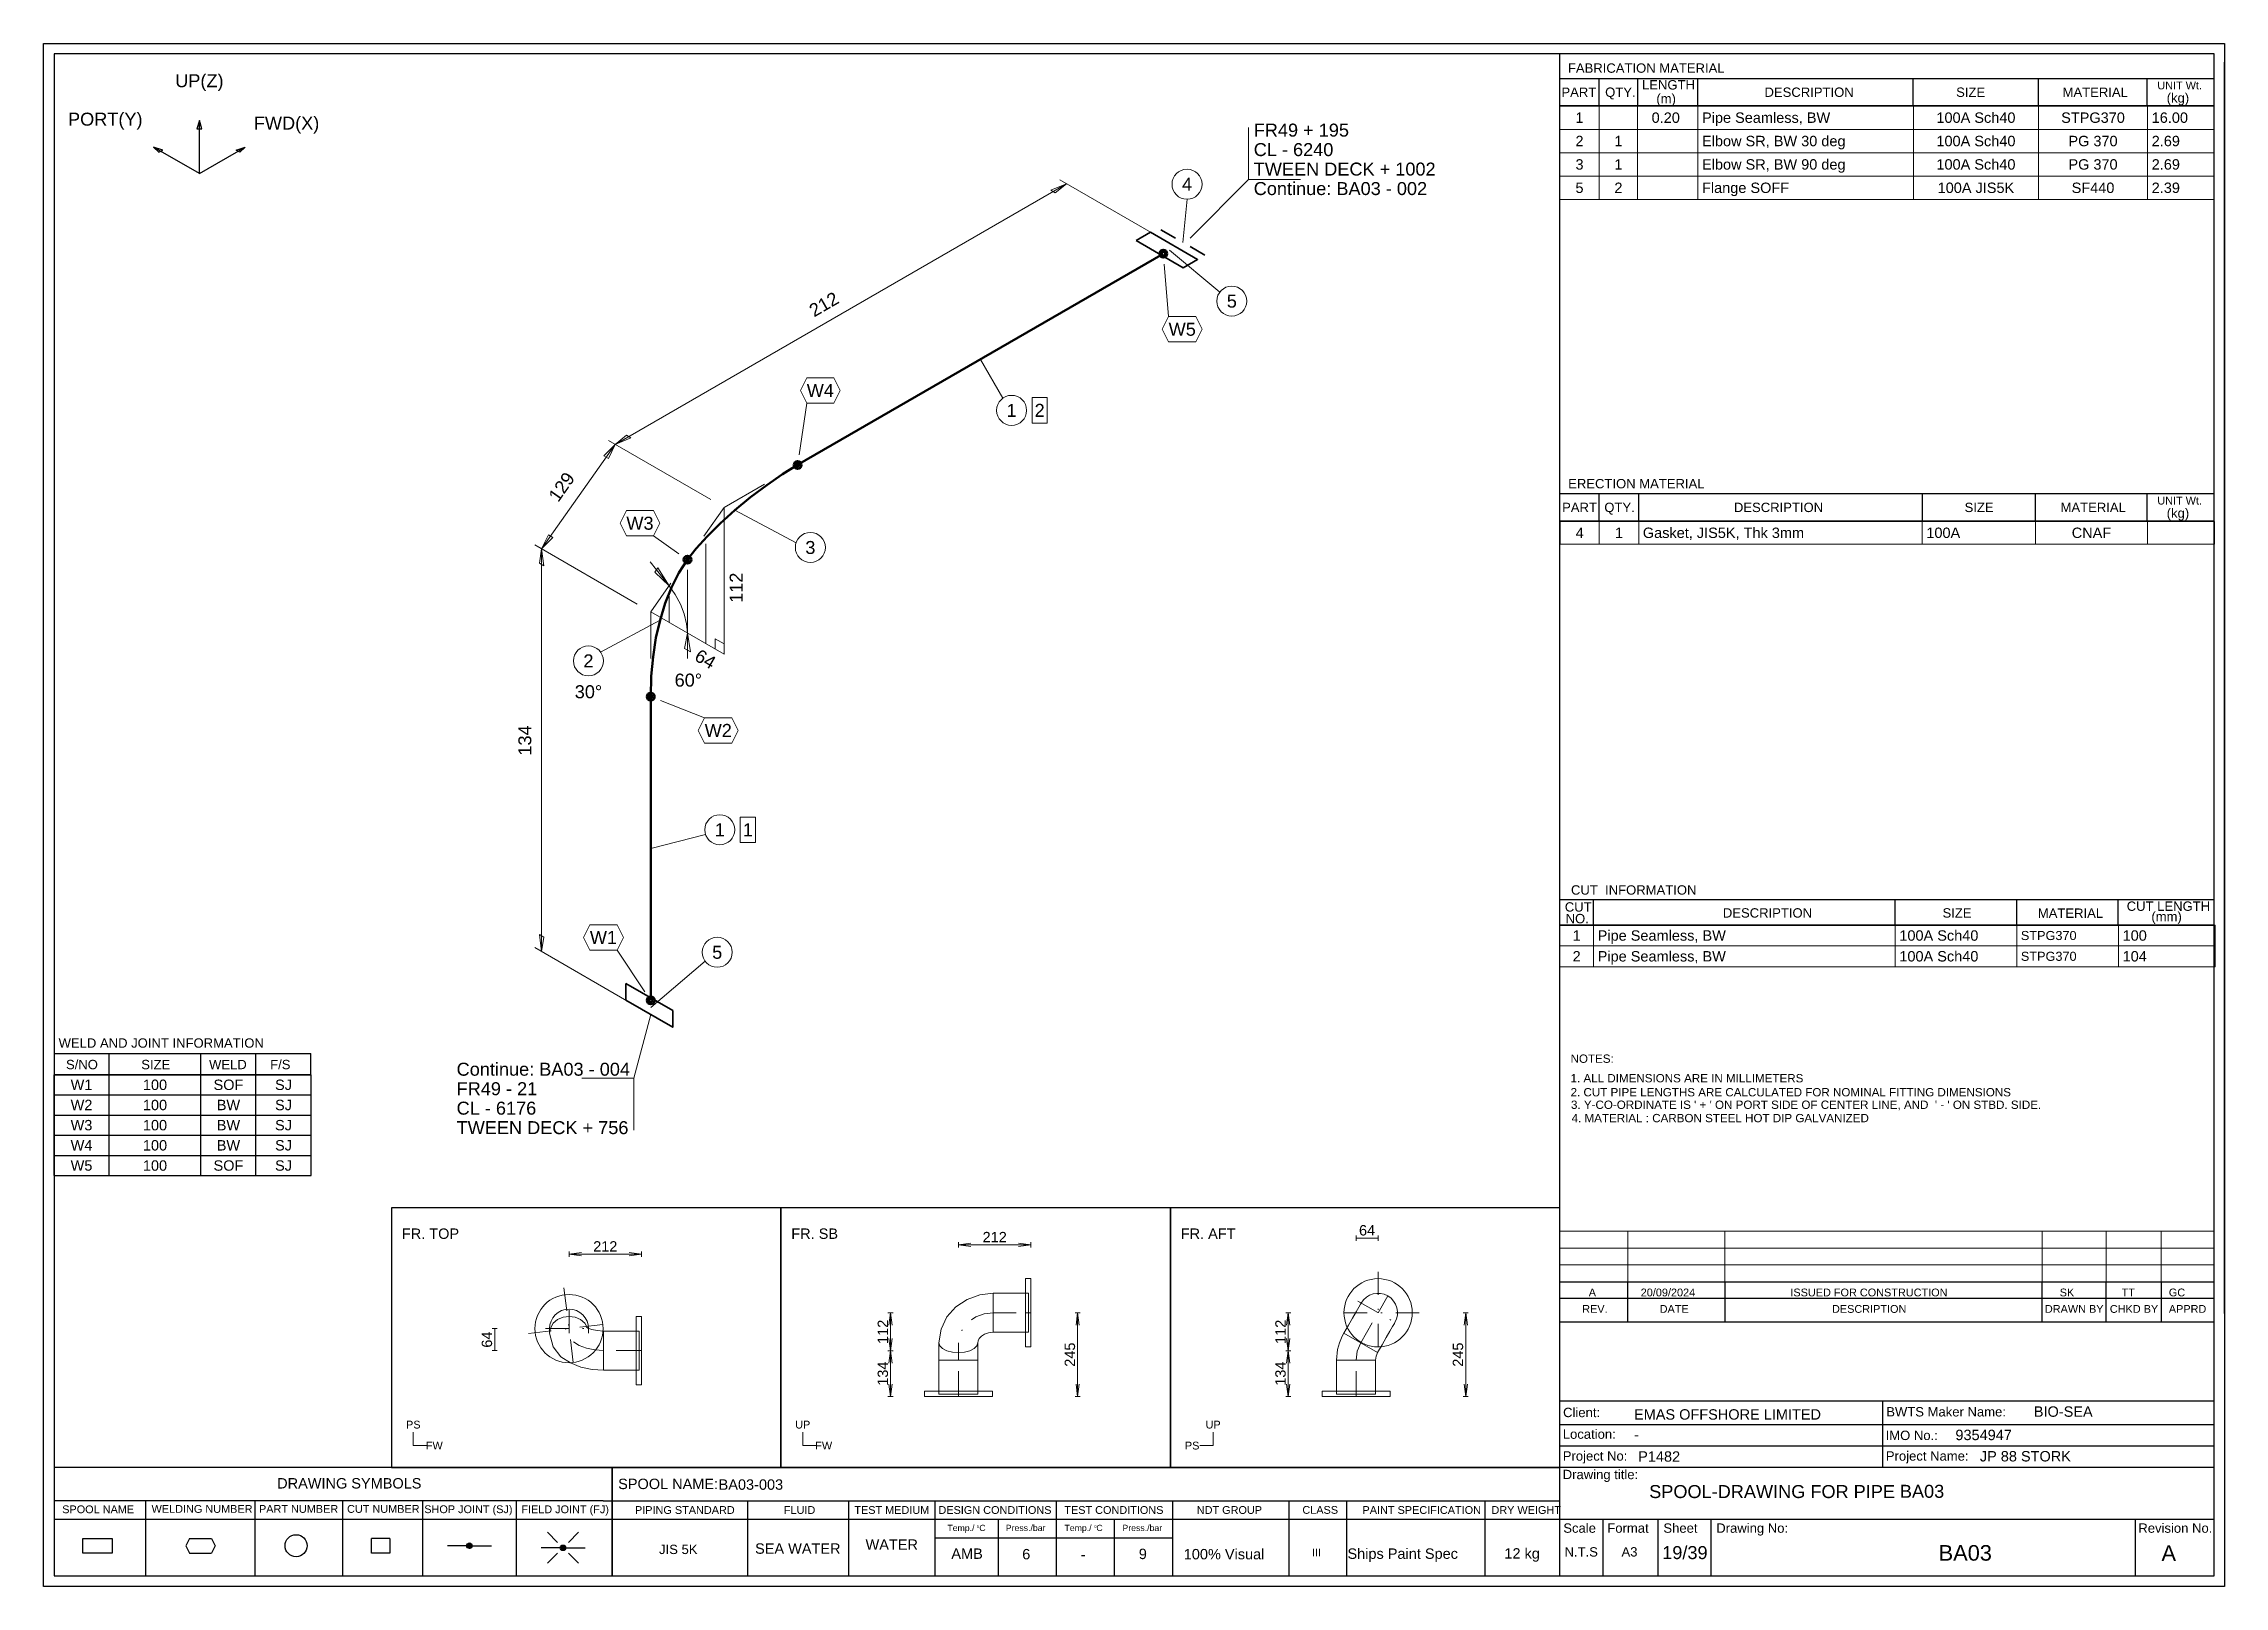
# Model space of a CAD drawing. Header units: millimetres. Extents: x 0 to 420, y 0 to 297.
import ezdxf
from ezdxf.enums import TextEntityAlignment as Align

# ---------------------------------------------------------------- set-up
doc = ezdxf.new("R2010")
doc.units = ezdxf.units.MM
doc.linetypes.add('DOTTED_DASHED5', pattern=[9.99998, 4.444436, -2.666661, 0.222222, -2.666661])
doc.linetypes.add('DOTTED_DASHED6', pattern=[10.0001, 4.444489, -2.666693, 0.222224, -2.666693])
for name, color, linetype in [('FramesFromTables', 40, 'Continuous'), ('I_Coordinates', 11, 'Continuous'), ('I_CutNumbers', 10, 'Continuous'), ('I_Dimensions', 4, 'Continuous'), ('I_OtherComponents', 2, 'Continuous'), ('I_PartNumbers', 9, 'Continuous'), ('I_Pipes', 1, 'Continuous'), ('I_Tags', 8, 'Continuous'), ('I_Triangles', 5, 'Continuous'), ('SymbolsOnDrawingSheet', 1, 'Continuous'), ('TextFromTables', 2, 'Continuous'), ('TextFromTextBoxes', 2, 'Continuous')]:
    doc.layers.add(name, color=color, linetype=linetype)
doc.styles.add('Cadmatic Default Text', font='arial.ttf')

msp = doc.modelspace()

# ---------------------------------------------------------------- texts
at = {"layer": 'SymbolsOnDrawingSheet', "linetype": 'ByBlock', "lineweight": 25, "style": 'Cadmatic Default Text'}
for s, p in [('UP(Z)', (30, 289.86)), ('PORT(Y)', (11.88, 282.46)), ('FWD(X)', (46.79, 281.7))]:
    msp.add_text(s, height=2.5, dxfattribs=at).set_placement(p, align=Align.MIDDLE_CENTER)
for s, p in [('FR. TOP', (69, 68.9)), ('FR. SB', (144, 68.9)), ('FR. AFT', (219, 68.9))]:
    msp.add_text(s, height=2, dxfattribs=at).set_placement(p, align=Align.TOP_LEFT)
at = {"layer": 'SymbolsOnDrawingSheet', "linetype": 'ByBlock', "lineweight": 13, "style": 'Cadmatic Default Text'}
for s, p in [('212', (183.17, 67.24)), ('64', (254.89, 68.55)), ('212', (108.17, 65.45))]:
    msp.add_text(s, height=2, dxfattribs=at).set_placement(p, align=Align.MIDDLE_CENTER)
for s, p in [('112', (161.62, 49)), ('112', (238.21, 49)), ('64', (85.37, 47.51)), ('245', (197.65, 44.61)), ('245', (272.39, 44.61)), ('134', (161.62, 40.95)), ('134', (238.21, 40.95))]:
    msp.add_text(s, height=2, rotation=90, dxfattribs=at).set_placement(p, align=Align.MIDDLE_CENTER)
at = {"layer": 'SymbolsOnDrawingSheet', "linetype": 'ByBlock', "lineweight": 18, "style": 'Cadmatic Default Text'}
for s, p in [('PS', (71.2, 31.14)), ('UP', (146.2, 31.14)), ('UP', (225.24, 31.14)), ('FW', (75.24, 27.1)), ('FW', (150.24, 27.1)), ('PS', (221.2, 27.1))]:
    msp.add_text(s, height=1.5, dxfattribs=at).set_placement(p, align=Align.MIDDLE_CENTER)

# ---------------------------------------------------------------- blocks, each defined once
blk = doc.blocks.new('BA01726637003_BOM_4')
at = {"layer": 'FramesFromTables', "linetype": 'ByBlock', "lineweight": 18}
for p, q in [((292, 285), (418, 285)), ((292, 267), (292, 285)), ((292, 267), (292, 285)), ((299.6, 267), (299.6, 285)), ((299.6, 267), (299.6, 285)), ((307, 267), (307, 285)), ((307, 267), (307, 285)), ((318.6, 267), (318.6, 285)), ((318.6, 267), (318.6, 285)), ((360.1, 267), (360.1, 285)), ((360.1, 267), (360.1, 285)), ((384.2, 267), (384.2, 285)), ((384.2, 267), (384.2, 285)), ((405.2, 267), (405.2, 285)), ((405.2, 267), (405.2, 285)), ((418, 267), (418, 285)), ((292, 280.5), (418, 280.5)), ((292, 276), (418, 276)), ((292, 271.5), (418, 271.5)), ((292, 205), (418.1, 205)), ((292, 200.67), (292, 205)), ((292.1, 200.67), (292.1, 205)), ((299.6, 200.67), (299.6, 205)), ((299.6, 200.67), (299.6, 205)), ((307.2, 200.67), (307.2, 205)), ((307.2, 200.67), (307.2, 205)), ((361.8, 200.67), (361.8, 205)), ((361.8, 200.67), (361.8, 205)), ((383.6, 200.67), (383.6, 205)), ((383.6, 200.67), (383.6, 205)), ((405.2, 200.67), (405.2, 205)), ((405.2, 200.67), (405.2, 205)), ((418, 200.67), (418, 205)), ((292, 127.3), (418.2, 127.3)), ((292, 119.3), (292, 127.3)), ((292, 119.3), (292, 127.3)), ((298.5, 119.3), (298.5, 127.3)), ((298.5, 119.3), (298.5, 127.3)), ((356.6, 119.3), (356.6, 127.3)), ((356.6, 119.3), (356.6, 127.3)), ((380, 119.3), (380, 127.3)), ((380, 119.3), (380, 127.3)), ((399.6, 119.3), (399.6, 127.3)), ((399.6, 119.3), (399.6, 127.3)), ((418, 119.3), (418, 127.3)), ((292, 123.3), (418.2, 123.3)), ((292, 68.4), (418, 68.4)), ((292, 58.6), (292, 68.4)), ((292, 58.6), (292, 68.4)), ((305.1, 58.6), (305.1, 68.4)), ((305.1, 58.6), (305.1, 68.4)), ((323.8, 58.6), (323.8, 68.4)), ((323.8, 58.6), (323.8, 68.4)), ((384.9, 58.6), (384.9, 68.4)), ((384.9, 58.6), (384.9, 68.4)), ((397.2, 58.6), (397.2, 68.4)), ((397.2, 58.6), (397.2, 68.4)), ((407.8, 58.6), (407.8, 68.4)), ((407.8, 58.6), (407.8, 68.4)), ((418, 58.6), (418, 68.4)), ((292, 65.13), (418, 65.13)), ((292, 61.87), (418, 61.87))]:
    blk.add_line(p, q, dxfattribs=at)
at = {"layer": 'FramesFromTables', "linetype": 'ByBlock', "lineweight": -3}
for p, q in [((2, 98.5), (51.5, 98.5)), ((2, 79.08), (2, 98.5)), ((2, 79.08), (2, 98.5)), ((12.6, 79.08), (12.6, 98.5)), ((12.6, 79.08), (12.6, 98.5)), ((30.3, 79.08), (30.3, 98.5)), ((30.3, 79.08), (30.3, 98.5)), ((40.9, 79.08), (40.9, 98.5)), ((40.9, 79.08), (40.9, 98.5)), ((51.5, 79.08), (51.5, 98.5)), ((2, 94.62), (51.5, 94.62)), ((2, 90.73), (51.5, 90.73)), ((2, 86.85), (51.5, 86.85)), ((2, 82.96), (51.5, 82.96))]:
    blk.add_line(p, q, dxfattribs=at)
at = {"layer": 'FramesFromTables', "linetype": 'ByBlock', "lineweight": 18, "flags": 128}
for points in [[(292, 267), (418, 267), (418, 285)], [(292, 200.67), (418.1, 200.67), (418.1, 205)], [(292, 119.3), (418.2, 119.3), (418.2, 127.3)], [(292, 58.6), (418, 58.6), (418, 68.4)]]:
    blk.add_lwpolyline(points, dxfattribs=at)
at = {"layer": 'FramesFromTables', "linetype": 'ByBlock', "lineweight": -3, "flags": 128}
blk.add_lwpolyline([(2, 79.08), (51.5, 79.08), (51.5, 98.5)], dxfattribs=at)
at = {"layer": 'TextFromTables', "linetype": 'ByBlock', "lineweight": 13, "style": 'Cadmatic Default Text'}
for s, p in [('1', (295.8, 282.75)), ('2', (295.8, 278.25)), ('3', (295.8, 273.75)), ('5', (295.8, 269.25))]:
    blk.add_text(s, height=2, dxfattribs=at).set_placement(p, align=Align.MIDDLE_CENTER)
at = {"layer": 'TextFromTables', "linetype": 'ByBlock', "lineweight": 25, "style": 'Cadmatic Default Text'}
for s, p in [('0.20 ', (312.8, 282.75)), ('100A Sch40', (372.15, 282.75)), ('STPG370', (394.7, 282.75)), ('1', (303.3, 278.25)), ('100A Sch40', (372.15, 278.25)), ('PG 370', (394.7, 278.25)), ('1', (303.3, 273.75)), ('100A Sch40', (372.15, 273.75)), ('PG 370', (394.7, 273.75)), ('2', (303.3, 269.25)), ('100A JIS5K', (372.15, 269.25)), ('SF440', (394.7, 269.25)), ('4', (295.85, 202.83)), ('1', (303.4, 202.83)), ('CNAF', (394.4, 202.83)), ('1', (295.25, 125.3)), ('2', (295.25, 121.3)), ('W1', (7.3, 96.56)), ('100', (21.45, 96.56)), ('SOF', (35.6, 96.56)), ('SJ', (46.2, 96.56)), ('W2', (7.3, 92.67)), ('100', (21.45, 92.67)), ('BW', (35.6, 92.67)), ('SJ', (46.2, 92.67)), ('W3', (7.3, 88.79)), ('100', (21.45, 88.79)), ('BW', (35.6, 88.79)), ('SJ', (46.2, 88.79)), ('W4', (7.3, 84.91)), ('100', (21.45, 84.91)), ('BW', (35.6, 84.91)), ('SJ', (46.2, 84.91)), ('W5', (7.3, 81.02)), ('100', (21.45, 81.02)), ('SOF', (35.6, 81.02)), ('SJ', (46.2, 81.02))]:
    blk.add_text(s, height=2, dxfattribs=at).set_placement(p, align=Align.MIDDLE_CENTER)
for s, height, p in [('Pipe Seamless, BW ', 2, (319.4, 282.75)), ('16.00', 2, (406, 282.75)), ('Elbow SR, BW 30 deg', 2, (319.4, 278.25)), ('2.69', 2, (406, 278.25)), ('Elbow SR, BW 90 deg', 2, (319.4, 273.75)), ('2.69', 2, (406, 273.75)), ('Flange SOFF ', 2, (319.4, 269.25)), ('2.39', 2, (406, 269.25)), ('Gasket, JIS5K, Thk 3mm ', 2, (308, 202.83)), ('100A', 2, (362.6, 202.83)), ('Pipe Seamless, BW', 2, (299.3, 125.3)), ('100A Sch40', 2, (357.4, 125.3)), ('STPG370', 1.75, (380.8, 125.3)), ('100', 2, (400.4, 125.3)), ('Pipe Seamless, BW', 2, (299.3, 121.3)), ('100A Sch40', 2, (357.4, 121.3)), ('STPG370', 1.75, (380.8, 121.3)), ('104', 2, (400.4, 121.3))]:
    blk.add_text(s, height=height, dxfattribs=at).set_placement(p, align=Align.MIDDLE_LEFT)
at = {"layer": 'TextFromTextBoxes', "linetype": 'ByBlock', "lineweight": -3, "style": 'Cadmatic Default Text'}
for s, p in [('EMAS OFFSHORE LIMITED', (306.3, 33.1)), ('BIO-SEA', (383.3, 33.65)), ('9354947', (368.2, 29.15)), ('-', (306.3, 29.2)), ('P1482', (307.1, 25)), ('JP 88 STORK', (372.9, 25.05)), ('BA03-003', (130, 19.6))]:
    blk.add_text(s, height=2, dxfattribs=at).set_placement(p, align=Align.MIDDLE_LEFT)
at = {"layer": 'TextFromTextBoxes', "linetype": 'ByBlock', "lineweight": 25, "style": 'Cadmatic Default Text'}
blk.add_text('BA03', height=2.5, dxfattribs=at).set_placement((357.5, 18.3), align=Align.MIDDLE_LEFT)
at = {"layer": 'TextFromTextBoxes', "linetype": 'ByBlock', "lineweight": -3, "style": 'Cadmatic Default Text'}
for s, height, p in [('WATER', 2, (163.35, 8.05)), ('SEA WATER', 2, (145.25, 7.28)), ('AMB', 2, (177.85, 6.3)), ('6', 2, (189.25, 6.2)), ('-', 2, (200.2, 6.15)), ('9', 2, (211.7, 6.25)), ('100% Visual', 2, (227.35, 6.2)), ('Ships Paint Spec', 2, (261.75, 6.3)), ('12 kg', 2, (284.75, 6.35)), ('19/39', 2.5, (316.1, 6.5))]:
    blk.add_text(s, height=height, dxfattribs=at).set_placement(p, align=Align.MIDDLE_CENTER)
at = {"layer": 'TextFromTextBoxes', "linetype": 'ByBlock', "lineweight": 25, "style": 'Cadmatic Default Text'}
blk.add_text('BA03', height=3, dxfattribs=at).set_placement((370.1, 6.45), align=Align.MIDDLE_CENTER)
blk = doc.blocks.new('SEDS_SPOOL_FORMAT_Gol_5')
at = {"layer": 'SymbolsOnDrawingSheet', "linetype": 'ByBlock', "lineweight": -3, "flags": 128}
for points in [[(0, 297), (420, 297), (420, 0), (0, 0), (0, 297)], [(418.01, 295.01), (2, 295.01)], [(2, 295.01), (2, 2)], [(292.02, 50.91), (292.02, 295.01)], [(418.01, 2), (418.01, 295.01)], [(292.02, 290.3), (418.01, 290.3)], [(299.59, 285.01), (299.59, 290.3)], [(307.02, 285.01), (307.02, 290.3)], [(318.61, 285.01), (318.61, 290.3)], [(360.08, 285.01), (360.08, 290.3)], [(384.18, 285.01), (384.18, 290.3)], [(405.15, 285.01), (405.15, 290.3)], [(405.15, 285.01), (405.15, 290.3)], [(420, 52.53), (420, 293.46)], [(420, 52.53), (420, 293.46)], [(292.02, 284.66), (292.02, 288.77)], [(292, 285), (418, 285)], [(292, 253.5), (292, 285)], [(292, 253.5), (292, 285)], [(292.02, 285.01), (418.01, 285.01)], [(418.01, 285.01), (292.02, 285.01)], [(418, 253.5), (418, 285)], [(292.02, 210.38), (418.01, 210.38)], [(299.57, 205.08), (299.57, 210.38)], [(307.21, 205.08), (307.21, 210.38)], [(361.83, 205.03), (361.83, 210.38)], [(383.61, 205.08), (383.61, 210.38)], [(405.15, 205.17), (405.15, 210.38)], [(292.02, 205.08), (292.02, 209.18)], [(292.02, 205.08), (418.01, 205.08)], [(292.02, 186.7), (292.02, 205.08)], [(292.02, 186.7), (292.02, 205.08)], [(418.01, 205.08), (292.02, 205.08)], [(418, 166), (418, 205)], [(292.02, 132.23), (418.01, 132.23)], [(292.02, 127.3), (292.02, 131.41)], [(298.48, 127.3), (298.48, 132.23)], [(356.6, 127.3), (356.6, 132.23)], [(380.01, 127.3), (380.01, 132.23)], [(399.56, 127.3), (399.56, 132.23)], [(292.02, 127.3), (418.01, 127.3)], [(418.01, 127.3), (292.02, 127.3)], [(418, 111.3), (418, 127.3)], [(2, 102.57), (51.49, 102.57)], [(12.6, 98.45), (12.6, 102.57)], [(30.28, 98.45), (30.28, 102.57)], [(40.88, 98.45), (40.88, 102.57)], [(51.49, 98.45), (51.49, 102.57)], [(2, 98.5), (51.5, 98.5)], [(2, 98.5), (51.5, 98.5)], [(51.49, 98.47), (2, 98.47)], [(2, 98.45), (51.49, 98.45)], [(418, 55.4), (418, 68.5)], [(292.02, 52.57), (292.02, 66.5)], [(292.02, 52.57), (292.02, 66.5)], [(292.02, 58.6), (418.01, 58.6)], [(292.02, 55.47), (418.01, 55.47)], [(305.1, 50.91), (305.1, 58.6)], [(323.84, 50.91), (323.84, 58.6)], [(384.91, 50.91), (384.91, 58.6)], [(397.21, 50.91), (397.21, 58.6)], [(407.86, 50.91), (407.86, 58.6)], [(292.02, 50.91), (418.01, 50.91)], [(292.02, 2), (292.02, 50.91)], [(292.02, 35.73), (418.01, 35.73)], [(354.24, 22.93), (354.24, 35.73)], [(292.02, 31.13), (418.01, 31.13)], [(292.02, 27.03), (418.01, 27.03)], [(2, 22.93), (107.74, 22.93)], [(107.74, 22.93), (292.02, 22.93)], [(109.52, 22.93), (109.52, 2)], [(109.52, 2), (109.52, 22.93)], [(292.02, 22.93), (418.01, 22.93)], [(107.74, 16.45), (2, 16.45)], [(2, 12.91), (292.02, 12.91)], [(19.62, 16.45), (19.62, 2)], [(40.69, 16.45), (40.69, 2)], [(57.56, 16.45), (57.56, 2)], [(72.95, 16.45), (72.95, 2)], [(91.02, 16.45), (91.02, 2)], [(107.74, 16.45), (292.02, 16.45)], [(135.58, 16.45), (135.58, 2)], [(155.03, 16.45), (155.03, 2)], [(171.67, 16.45), (171.67, 2)], [(183.82, 12.91), (183.82, 2)], [(195.02, 16.45), (195.02, 2)], [(206.21, 12.91), (206.21, 2)], [(217.4, 16.45), (217.4, 2)], [(239.85, 16.45), (239.85, 2)], [(250.91, 16.34), (250.91, 2)], [(277.59, 16.45), (277.59, 2)], [(292.02, 12.91), (418.01, 12.91)], [(300.39, 2), (300.39, 12.91)], [(310.96, 2), (310.96, 12.91)], [(321.13, 2), (321.13, 12.91)], [(402.9, 2), (402.9, 12.91)], [(13.2, 6.41), (7.55, 6.41), (7.55, 9.23), (13.2, 9.23)], [(13.2, 9.23), (13.2, 6.41)], [(28.12, 9.23), (27.42, 7.82)], [(28.12, 9.23), (32.36, 9.23)], [(32.36, 9.23), (33.07, 7.82)], [(66.68, 9.23), (66.68, 6.41), (63.15, 6.41), (63.15, 9.23)], [(66.68, 9.23), (63.15, 9.23)], [(99, 8.47), (97.06, 10.41)], [(101.09, 8.47), (103.03, 10.41)], [(171.67, 9.37), (217.4, 9.37)], [(171.67, 9.37), (217.4, 9.37)], [(27.42, 7.82), (28.12, 6.41)], [(28.12, 6.41), (32.36, 6.41)], [(33.07, 7.82), (32.36, 6.41)], [(81.48, 7.82), (77.79, 7.82)], [(81.49, 7.78), (82.04, 8.32)], [(81.51, 7.9), (81.93, 8.32)], [(81.52, 7.7), (82.14, 8.32)], [(81.55, 7.62), (82.22, 8.29)], [(81.56, 8.06), (81.76, 8.26)], [(81.57, 7.54), (82.28, 8.25)], [(81.62, 7.48), (82.34, 8.2)], [(81.68, 7.44), (82.4, 8.16)], [(81.74, 7.39), (82.45, 8.1)], [(81.8, 7.35), (82.48, 8.02)], [(81.88, 7.32), (82.5, 7.94)], [(81.98, 7.32), (82.53, 7.86)], [(82.09, 7.32), (82.52, 7.75)], [(82.24, 7.36), (82.47, 7.59)], [(82.54, 7.82), (86.24, 7.82)], [(99.51, 7.42), (95.82, 7.42)], [(99, 6.38), (97.06, 4.44)], [(99.53, 7.47), (99.99, 7.93)], [(99.53, 7.37), (100.1, 7.93)], [(99.56, 7.29), (100.2, 7.93)], [(99.58, 7.62), (99.88, 7.93)], [(99.58, 7.21), (100.27, 7.89)], [(99.61, 7.13), (100.33, 7.84)], [(99.67, 7.08), (100.39, 7.8)], [(99.73, 7.03), (100.45, 7.75)], [(99.79, 6.99), (100.49, 7.69)], [(99.85, 6.94), (100.52, 7.61)], [(99.94, 6.92), (100.54, 7.53)], [(100.04, 6.92), (100.57, 7.45)], [(100.15, 6.92), (100.54, 7.31)], [(100.38, 7.04), (100.49, 7.15)], [(100.57, 7.42), (104.27, 7.42)], [(101.09, 6.38), (103.03, 4.44)], [(2, 2), (418.01, 2)]]:
    blk.add_lwpolyline(points, dxfattribs=at)
at = {"layer": 'SymbolsOnDrawingSheet', "linetype": 'ByBlock', "lineweight": -3}
for centre, radius in [((48.63, 7.82), 2.12), ((82.01, 7.82), 0.53), ((100.04, 7.42), 0.53)]:
    blk.add_circle(centre, radius, dxfattribs=at)
at = {"layer": 'SymbolsOnDrawingSheet', "linetype": 'ByBlock', "lineweight": -3, "style": 'Cadmatic Default Text'}
for s, height, p in [('FABRICATION MATERIAL', 1.8, (293.57, 293.19)), ('LENGTH', 1.8, (307.84, 289.97)), ('PART', 1.8, (292.32, 288.55)), ('QTY.', 1.8, (300.74, 288.55)), ('DESCRIPTION', 1.8, (331.43, 288.55)), ('SIZE', 1.8, (368.34, 288.55)), ('MATERIAL', 1.8, (388.84, 288.55)), ('UNIT Wt.', 1.5, (407.08, 289.7)), (' (kg)', 1.8, (408.19, 287.46)), ('ERECTION MATERIAL', 1.8, (293.62, 213.19)), ('PART', 1.8, (292.45, 208.62)), ('QTY.', 1.8, (300.58, 208.62)), ('DESCRIPTION', 1.8, (325.54, 208.62)), ('SIZE', 1.8, (369.97, 208.62)), ('MATERIAL', 1.8, (388.45, 208.62)), ('UNIT Wt.', 1.5, (407.08, 209.77)), (' (kg)', 1.8, (408.19, 207.53)), ('CUT  INFORMATION', 1.8, (294.16, 134.97)), ('CUT ', 1.8, (292.97, 131.7)), ('DESCRIPTION', 1.8, (323.41, 130.55)), ('SIZE', 1.8, (365.72, 130.55)), ('MATERIAL', 1.8, (384.07, 130.5)), ('CUT LENGTH', 1.8, (401.19, 131.85)), ('NO.', 1.8, (293.13, 129.46)), ('(mm)', 1.8, (405.94, 129.85)), ('WELD AND JOINT INFORMATION', 1.8, (2.89, 105.5)), ('S/NO', 1.8, (4.31, 101.36)), ('SIZE', 1.8, (18.81, 101.36)), ('WELD', 1.8, (31.86, 101.36)), ('F/S', 1.8, (43.63, 101.36)), ('SPOOL-DRAWING FOR PIPE', 2.5, (309.22, 19.5))]:
    blk.add_text(s, height=height, dxfattribs=at).set_placement(p, align=Align.TOP_LEFT)
for s, height, p in [('(m)', 1.8, (310.6, 285.51)), ('Client:', 1.8, (292.64, 32.58)), ('BWTS Maker Name:', 1.8, (354.88, 32.71)), ('Location:', 1.8, (292.58, 28.41)), ('IMO No.:', 1.8, (354.76, 28.17)), ('Project No:', 1.8, (292.58, 24.2)), ('Project Name:', 1.8, (354.8, 24.2)), ('Drawing title:', 1.8, (292.57, 20.64)), ('DRAWING SYMBOLS', 2, (44.98, 18.84)), ('Temp./  C   ', 1.2, (174.06, 10.65)), ('0', 0.53, (179.71, 11.25)), ('Press./bar', 1.2, (185.31, 10.65)), ('Temp./  C   ', 1.2, (196.61, 10.65)), ('0', 0.53, (202.37, 11.25)), ('Press./bar', 1.2, (207.78, 10.65)), ('Scale', 1.8, (292.68, 10.32)), ('Format', 1.8, (301.16, 10.32)), ('Sheet', 1.8, (311.96, 10.32)), ('Drawing No:', 1.8, (322.14, 10.32)), ('Revision No.', 1.8, (403.43, 10.32)), ('N.T.S', 1.8, (292.92, 5.74)), ('A3', 1.8, (303.89, 5.74))]:
    blk.add_text(s, height=height, dxfattribs=at).set_placement(p)
for s, height, p in [('NOTES:', 1.6, (294.08, 101.59)), ('1. ALL DIMENSIONS ARE IN MILLIMETERS', 1.6, (294.08, 97.83)), ('2. CUT PIPE LENGTHS ARE CALCULATED FOR NOMINAL FITTING DIMENSIONS', 1.6, (294.08, 95.13)), ("3. Y-CO-ORDINATE IS ' + ' ON PORT SIDE OF CENTER LINE, AND  ' - ' ON STBD. SIDE.", 1.6, (294.16, 92.72)), ('4. MATERIAL : CARBON STEEL HOT DIP GALVANIZED', 1.6, (294.28, 90.15)), ('A', 1.5, (297.58, 56.58)), ('20/09/2024', 1.5, (307.59, 56.58)), ('ISSUED FOR CONSTRUCTION', 1.5, (336.41, 56.58)), ('SK', 1.5, (388.28, 56.58)), ('TT', 1.5, (400.21, 56.58)), ('GC', 1.5, (409.3, 56.58)), ('REV.', 1.5, (296.32, 53.41)), ('DATE', 1.5, (311.24, 53.41)), ('DESCRIPTION', 1.5, (344.43, 53.41)), ('DRAWN BY', 1.5, (385.43, 53.41)), ('CHKD BY', 1.5, (397.94, 53.41)), ('APPRD', 1.5, (409.3, 53.41)), ('SPOOL NAME:', 2, (110.65, 19.73)), ('SPOOL NAME', 1.5, (3.58, 14.83)), ('WELDING NUMBER', 1.5, (20.79, 14.91)), ('PART NUMBER', 1.5, (41.48, 14.91)), ('CUT NUMBER', 1.5, (58.44, 14.91)), ('SHOP JOINT (SJ)', 1.5, (73.31, 14.85)), ('FIELD JOINT (FJ)', 1.5, (92, 14.83)), ('PIPING STANDARD', 1.5, (113.89, 14.7)), ('FLUID', 1.5, (142.57, 14.7)), ('TEST MEDIUM', 1.5, (156.14, 14.7)), ('DESIGN CONDITIONS', 1.5, (172.34, 14.7)), ('TEST CONDITIONS', 1.5, (196.58, 14.7)), ('NDT GROUP', 1.5, (222.09, 14.7)), ('CLASS', 1.5, (242.43, 14.72)), ('PAINT SPECIFICATION', 1.5, (254.01, 14.7)), ('DRY WEIGHT', 1.5, (278.84, 14.7)), ('JIS 5K', 1.8, (118.53, 7.12)), ('III', 1.5, (244.26, 6.51)), ('A', 3, (407.89, 6.4))]:
    blk.add_text(s, height=height, dxfattribs=at).set_placement(p, align=Align.MIDDLE_LEFT)
blk = doc.blocks.new('BA01726637003_PRT_16_3')
at = {"layer": 'I_OtherComponents', "linetype": 'ByBlock', "lineweight": 35}
for p, q in [((166, 236.25), (163.17, 237.88)), ((171.65, 232.99), (168.83, 234.62))]:
    blk.add_line(p, q, dxfattribs=at)
blk = doc.blocks.new('BA01726637003_PRT_17_3')
at = {"layer": 'I_OtherComponents', "linetype": 'ByBlock', "lineweight": 35, "flags": 128}
blk.add_lwpolyline([(158.41, 235.78), (161.18, 237.39), (170.25, 232.17), (167.47, 230.56), (158.41, 235.78)], dxfattribs=at)
at = {"layer": 'I_OtherComponents', "linetype": 'ByBlock', "lineweight": 50}
for radius in [0.75, 0.375]:
    blk.add_circle((163.64, 233.26), radius, dxfattribs=at)
blk = doc.blocks.new('BA01726637003_PRT_18_3')
at = {"layer": 'I_Pipes', "linetype": 'ByBlock', "lineweight": 50}
blk.add_line((163.64, 233.26), (93.21, 192.59), dxfattribs=at)
blk = doc.blocks.new('BA01726637003_PRT_20_3')
at = {"layer": 'I_Pipes', "linetype": 'ByBlock', "lineweight": 0}
for q in [(86.84, 188.92), (75.18, 178.89)]:
    blk.add_line((79.07, 184.43), q, dxfattribs=at)
at = {"layer": 'I_Pipes', "linetype": 'ByBlock', "lineweight": 50, "flags": 128}
blk.add_lwpolyline([(93.21, 192.59), (90.31, 190.8), (87.26, 188.7), (84.16, 186.36), (81.14, 183.87), (78.31, 181.33), (75.78, 178.84), (73.65, 176.49), (72, 174.37)], dxfattribs=at)
at = {"layer": 'I_Pipes', "linetype": 'ByBlock', "lineweight": 50}
for centre, radius in [((93.21, 192.59), 0.75), ((93.21, 192.59), 0.375), ((72, 174.37), 0.75), ((72, 174.37), 0.375)]:
    blk.add_circle(centre, radius, dxfattribs=at)
blk = doc.blocks.new('BA01726637003_PRT_21_3')
at = {"layer": 'I_Pipes', "linetype": 'ByBlock', "lineweight": 0}
for q in [(68.81, 169.84), (64.92, 155.32)]:
    blk.add_line((64.92, 164.31), q, dxfattribs=at)
at = {"layer": 'I_Pipes', "linetype": 'ByBlock', "lineweight": 50, "flags": 128}
blk.add_lwpolyline([(72, 174.37), (70.37, 171.79), (68.94, 168.98), (67.73, 165.95), (66.72, 162.71), (65.94, 159.28), (65.38, 155.67), (65.04, 151.9), (64.93, 147.98)], dxfattribs=at)
at = {"layer": 'I_Pipes', "linetype": 'ByBlock', "lineweight": 50}
for centre, radius in [((72, 174.37), 0.75), ((72, 174.37), 0.375), ((64.93, 147.98), 0.75), ((64.93, 147.98), 0.375)]:
    blk.add_circle(centre, radius, dxfattribs=at)
blk = doc.blocks.new('BA01726637003_PRT_22_3')
at = {"layer": 'I_Pipes', "linetype": 'ByBlock', "lineweight": 50}
blk.add_line((64.93, 147.98), (64.93, 89.52), dxfattribs=at)
blk = doc.blocks.new('BA01726637003_PRT_23_3')
at = {"layer": 'I_OtherComponents', "linetype": 'ByBlock', "lineweight": 35, "flags": 128}
blk.add_lwpolyline([(60.12, 92.79), (60.12, 89.57), (69.17, 84.35), (69.17, 87.56), (60.12, 92.79)], dxfattribs=at)
at = {"layer": 'I_OtherComponents', "linetype": 'ByBlock', "lineweight": 50}
for radius in [0.75, 0.375]:
    blk.add_circle((64.93, 89.52), radius, dxfattribs=at)
blk = doc.blocks.new('BA01726637003_TRI_0_3')
at = {"layer": 'I_Triangles', "linetype": 'ByBlock', "lineweight": 0}
for p, q in [((75.53, 158.18), (75.53, 177.4)), ((72, 160.22), (72, 172.37)), ((68.46, 162.26), (68.46, 167.34))]:
    blk.add_line(p, q, dxfattribs=at)
at = {"layer": 'I_Triangles', "linetype": 'ByBlock', "lineweight": 0, "flags": 128}
for points in [[(64.92, 164.31), (79.07, 156.14), (79.07, 184.43)], [(64.79, 173.91), (68.46, 169.34), (65.73, 171.98), (66.29, 172.79), (68.46, 169.34), (69.66, 167.64), (70.64, 165.8), (71.38, 163.9), (71.84, 162.01), (72, 160.22), (71.43, 157.28), (72.56, 156.63), (72, 160.22), (72, 155.32)], [(77.33, 157.14), (77.33, 159.14), (79.07, 158.14)]]:
    blk.add_lwpolyline(points, dxfattribs=at)
at = {"layer": 'I_Triangles', "linetype": 'ByBlock', "lineweight": 0, "style": 'Cadmatic Default Text'}
for s, rotation, p in [('112', 90, (81.38, 168.95)), ('64', 330, (75.46, 155.22))]:
    blk.add_text(s, height=2.5, rotation=rotation, dxfattribs=at).set_placement(p, align=Align.MIDDLE_CENTER)
blk.add_text('60°', height=2.5, dxfattribs=at).set_placement((72.17, 151.17), align=Align.MIDDLE_CENTER)
blk = doc.blocks.new('BA01726637003_DIM_0_3')
at = {"layer": 'I_Dimensions', "linetype": 'ByBlock', "lineweight": 0}
for p, q in [((42.62, 177.18), (62.33, 165.81)), ((43.92, 98.92), (43.92, 176.43)), ((62.33, 88.3), (42.62, 99.67))]:
    blk.add_line(p, q, dxfattribs=at)
at = {"layer": 'I_Dimensions', "linetype": 'ByBlock', "lineweight": 0, "flags": 128}
for points in [[(43.92, 176.43), (44.36, 173.18), (43.49, 173.68), (43.92, 176.43)], [(43.92, 98.92), (44.36, 101.67), (43.49, 102.17), (43.92, 98.92)]]:
    blk.add_lwpolyline(points, dxfattribs=at)
at = {"layer": 'I_Dimensions', "linetype": 'ByBlock', "lineweight": 0, "style": 'Cadmatic Default Text'}
blk.add_text('134', height=2.5, rotation=90, dxfattribs=at).set_placement((40.68, 139.55), align=Align.MIDDLE_CENTER)
blk = doc.blocks.new('BA01726637003_DIM_1_3')
at = {"layer": 'I_Dimensions', "linetype": 'ByBlock', "lineweight": 0}
for p, q in [((43.92, 176.43), (58.06, 196.55)), ((56.77, 197.3), (76.47, 185.93)), ((62.33, 165.81), (42.62, 177.18))]:
    blk.add_line(p, q, dxfattribs=at)
at = {"layer": 'I_Dimensions', "linetype": 'ByBlock', "lineweight": 0, "flags": 128}
for points in [[(58.06, 196.55), (56.77, 193.85), (55.91, 194.35), (58.06, 196.55)], [(43.92, 176.43), (46.08, 178.64), (45.22, 179.14), (43.92, 176.43)]]:
    blk.add_lwpolyline(points, dxfattribs=at)
at = {"layer": 'I_Dimensions', "linetype": 'ByBlock', "lineweight": 0, "style": 'Cadmatic Default Text'}
blk.add_text('129', height=2.5, rotation=54.896, dxfattribs=at).set_placement((47.75, 188.37), align=Align.MIDDLE_CENTER)
blk = doc.blocks.new('BA01726637003_DIM_2_3')
at = {"layer": 'I_Dimensions', "linetype": 'ByBlock', "lineweight": 0}
for p, q in [((58.06, 196.55), (145, 246.74)), ((143.7, 247.49), (163.4, 236.12)), ((76.47, 185.93), (56.77, 197.3))]:
    blk.add_line(p, q, dxfattribs=at)
at = {"layer": 'I_Dimensions', "linetype": 'ByBlock', "lineweight": 0, "flags": 128}
for points in [[(145, 246.74), (142.84, 244.99), (141.97, 245.49), (145, 246.74)], [(58.06, 196.55), (61.1, 197.8), (60.23, 198.3), (58.06, 196.55)]]:
    blk.add_lwpolyline(points, dxfattribs=at)
at = {"layer": 'I_Dimensions', "linetype": 'ByBlock', "lineweight": 0, "style": 'Cadmatic Default Text'}
blk.add_text('212', height=2.5, rotation=30, dxfattribs=at).set_placement((98.28, 223.52), align=Align.MIDDLE_CENTER)
blk = doc.blocks.new('BA01726637003_CRD_0_3')
at = {"layer": 'I_Coordinates', "linetype": 'ByBlock', "lineweight": 0}
blk.add_line((61.64, 74.51), (64.93, 86.8), dxfattribs=at)
at = {"layer": 'I_Coordinates', "linetype": 'ByBlock', "lineweight": 0, "flags": 128}
blk.add_lwpolyline([(61.64, 64.51), (61.64, 74.51), (51.64, 74.51)], dxfattribs=at)
at = {"layer": 'I_Coordinates', "linetype": 'ByBlock', "lineweight": 0, "style": 'Cadmatic Default Text'}
for s, p in [('Continue: BA03 - 004', (27.54, 77.51)), ('FR49 - 21', (27.54, 73.76)), ('CL - 6176', (27.54, 70.01)), ('TWEEN DECK + 756', (27.54, 66.26))]:
    blk.add_text(s, height=2.5, dxfattribs=at).set_placement(p, align=Align.TOP_LEFT)
blk = doc.blocks.new('BA01726637003_CRD_1_3')
at = {"layer": 'I_Coordinates', "linetype": 'ByBlock', "lineweight": 0}
blk.add_line((180.06, 247.55), (168.83, 236.25), dxfattribs=at)
at = {"layer": 'I_Coordinates', "linetype": 'ByBlock', "lineweight": 0, "flags": 128}
blk.add_lwpolyline([(180.06, 257.55), (180.06, 247.55), (190.06, 247.55)], dxfattribs=at)
at = {"layer": 'I_Coordinates', "linetype": 'ByBlock', "lineweight": 0, "style": 'Cadmatic Default Text'}
for s, p in [('FR49 + 195', (181.06, 255.8)), ('CL - 6240', (181.06, 252.05)), ('TWEEN DECK + 1002', (181.06, 248.3)), ('Continue: BA03 - 002', (181.06, 244.55))]:
    blk.add_text(s, height=2.5, dxfattribs=at).set_placement(p)
blk = doc.blocks.new('BA01726637003_PTN_0_3')
at = {"layer": 'I_PartNumbers', "linetype": 'ByBlock', "lineweight": 0}
blk.add_line((168.21, 243.74), (167.41, 235.44), dxfattribs=at)
blk.add_circle((168.21, 246.63), 2.89, dxfattribs=at)
at = {"layer": 'I_PartNumbers', "linetype": 'ByBlock', "lineweight": 0, "style": 'Cadmatic Default Text'}
blk.add_text('4', height=2.5, dxfattribs=at).set_placement((168.21, 246.63), align=Align.MIDDLE_CENTER)
blk = doc.blocks.new('BA01726637003_PTN_1_3')
at = {"layer": 'I_PartNumbers', "linetype": 'ByBlock', "lineweight": 0}
blk.add_line((174.5, 225.83), (164.82, 233.94), dxfattribs=at)
blk.add_circle((176.84, 224.13), 2.89, dxfattribs=at)
at = {"layer": 'I_PartNumbers', "linetype": 'ByBlock', "lineweight": 0, "style": 'Cadmatic Default Text'}
blk.add_text('5', height=2.5, dxfattribs=at).set_placement((176.84, 224.13), align=Align.MIDDLE_CENTER)
blk = doc.blocks.new('BA01726637003_PTN_2_3')
at = {"layer": 'I_PartNumbers', "linetype": 'ByBlock', "lineweight": 0}
blk.add_line((55.27, 156.57), (66.72, 162.71), dxfattribs=at)
blk.add_circle((52.93, 154.87), 2.89, dxfattribs=at)
at = {"layer": 'I_PartNumbers', "linetype": 'ByBlock', "lineweight": 0, "style": 'Cadmatic Default Text'}
blk.add_text('2', height=2.5, dxfattribs=at).set_placement((52.93, 154.87), align=Align.MIDDLE_CENTER)
blk = doc.blocks.new('BA01726637003_PTN_3_3')
at = {"layer": 'I_PartNumbers', "linetype": 'ByBlock', "lineweight": 0}
blk.add_line((75.48, 121.46), (64.93, 118.75), dxfattribs=at)
blk.add_circle((78.23, 122.36), 2.89, dxfattribs=at)
at = {"layer": 'I_PartNumbers', "linetype": 'ByBlock', "lineweight": 0, "style": 'Cadmatic Default Text'}
blk.add_text('1', height=2.5, dxfattribs=at).set_placement((78.23, 122.36), align=Align.MIDDLE_CENTER)
blk = doc.blocks.new('BA01726637003_PTN_4_3')
at = {"layer": 'I_PartNumbers', "linetype": 'ByBlock', "lineweight": 0}
blk.add_line((75.39, 97.07), (64.93, 88.16), dxfattribs=at)
blk.add_circle((77.73, 98.77), 2.89, dxfattribs=at)
at = {"layer": 'I_PartNumbers', "linetype": 'ByBlock', "lineweight": 0, "style": 'Cadmatic Default Text'}
blk.add_text('5', height=2.5, dxfattribs=at).set_placement((77.73, 98.77), align=Align.MIDDLE_CENTER)
blk = doc.blocks.new('BA01726637003_PTN_5_3')
at = {"layer": 'I_PartNumbers', "linetype": 'ByBlock', "lineweight": 0}
blk.add_line((92.92, 177.59), (81.14, 183.87), dxfattribs=at)
blk.add_circle((95.67, 176.7), 2.89, dxfattribs=at)
at = {"layer": 'I_PartNumbers', "linetype": 'ByBlock', "lineweight": 0, "style": 'Cadmatic Default Text'}
blk.add_text('3', height=2.5, dxfattribs=at).set_placement((95.67, 176.7), align=Align.MIDDLE_CENTER)
blk = doc.blocks.new('BA01726637003_PTN_6_3')
at = {"layer": 'I_PartNumbers', "linetype": 'ByBlock', "lineweight": 0}
blk.add_line((132.73, 205.44), (128.43, 212.92), dxfattribs=at)
blk.add_circle((134.43, 203.1), 2.89, dxfattribs=at)
at = {"layer": 'I_PartNumbers', "linetype": 'ByBlock', "lineweight": 0, "style": 'Cadmatic Default Text'}
blk.add_text('1', height=2.5, dxfattribs=at).set_placement((134.43, 203.1), align=Align.MIDDLE_CENTER)
blk = doc.blocks.new('BA01726637003_CUT_8_3')
at = {"layer": 'I_CutNumbers', "linetype": 'ByBlock', "lineweight": 0, "flags": 128}
blk.add_lwpolyline([(85.11, 119.91), (85.11, 124.81), (82.17, 124.81), (82.17, 119.91), (85.11, 119.91)], dxfattribs=at)
at = {"layer": 'I_CutNumbers', "linetype": 'ByBlock', "lineweight": 0, "style": 'Cadmatic Default Text'}
blk.add_text('1', height=2.5, dxfattribs=at).set_placement((83.64, 122.36), align=Align.MIDDLE_CENTER)
blk = doc.blocks.new('BA01726637003_CUT_9_3')
at = {"layer": 'I_CutNumbers', "linetype": 'ByBlock', "lineweight": 0, "flags": 128}
blk.add_lwpolyline([(141.3, 200.65), (141.3, 205.55), (138.36, 205.55), (138.36, 200.65), (141.3, 200.65)], dxfattribs=at)
at = {"layer": 'I_CutNumbers', "linetype": 'ByBlock', "lineweight": 0, "style": 'Cadmatic Default Text'}
blk.add_text('2', height=2.5, dxfattribs=at).set_placement((139.83, 203.1), align=Align.MIDDLE_CENTER)
blk = doc.blocks.new('BA01726637003_fii_7_3')
at = {"layer": 'I_Tags', "linetype": 'ByBlock', "lineweight": 0, "style": 'Cadmatic Default Text'}
blk.add_text('30°', height=2.5, dxfattribs=at).set_placement((52.93, 148.93), align=Align.MIDDLE_CENTER)
blk = doc.blocks.new('Pi_Weld_0')
at = {"layer": 'I_Tags', "linetype": 'ByBlock', "lineweight": 0, "flags": 128}
for points in [[(-2.62, 2.45), (-3.48, 12.56)], [(-2.62, 2.45), (-3.84, 0)], [(-3.84, 0), (-2.62, -2.45)], [(2.62, 2.45), (-2.62, 2.45)], [(3.84, 0), (2.62, 2.45)], [(2.62, -2.45), (3.84, 0)], [(-2.62, -2.45), (2.62, -2.45)]]:
    blk.add_lwpolyline(points, dxfattribs=at)
at = {"layer": 'I_Tags', "linetype": 'ByBlock', "lineweight": 0, "style": 'Cadmatic Default Text'}
blk.add_text('W5', height=2.5, dxfattribs=at).set_placement((0, 0), align=Align.MIDDLE_CENTER)
blk = doc.blocks.new('Pi_Weld_1')
at = {"layer": 'I_Tags', "linetype": 'ByBlock', "lineweight": 0, "flags": 128}
for points in [[(-2.62, 2.45), (-3.84, 0)], [(-3.84, 0), (-2.62, -2.45)], [(2.62, 2.45), (-2.62, 2.45)], [(3.84, 0), (2.62, 2.45)], [(2.62, -2.45), (3.84, 0)], [(-2.62, -2.45), (-4.09, -12.37)], [(-2.62, -2.45), (2.62, -2.45)]]:
    blk.add_lwpolyline(points, dxfattribs=at)
at = {"layer": 'I_Tags', "linetype": 'ByBlock', "lineweight": 0, "style": 'Cadmatic Default Text'}
blk.add_text('W4', height=2.5, dxfattribs=at).set_placement((0, 0), align=Align.MIDDLE_CENTER)
blk = doc.blocks.new('Pi_Weld_2')
at = {"layer": 'I_Tags', "linetype": 'ByBlock', "lineweight": 0, "flags": 128}
for points in [[(-2.62, 2.45), (-3.84, 0)], [(-3.84, 0), (-2.62, -2.45)], [(2.62, 2.45), (-2.62, 2.45)], [(3.84, 0), (2.62, 2.45)], [(2.62, -2.45), (3.84, 0)], [(-2.62, -2.45), (2.62, -2.45)], [(2.62, -2.45), (7.5, -5.86)]]:
    blk.add_lwpolyline(points, dxfattribs=at)
at = {"layer": 'I_Tags', "linetype": 'ByBlock', "lineweight": 0, "style": 'Cadmatic Default Text'}
blk.add_text('W3', height=2.5, dxfattribs=at).set_placement((0, 0), align=Align.MIDDLE_CENTER)
blk = doc.blocks.new('Pi_Weld_3')
at = {"layer": 'I_Tags', "linetype": 'ByBlock', "lineweight": 0, "flags": 128}
for points in [[(-2.62, 2.45), (-11.14, 5.77)], [(-2.62, 2.45), (-3.84, 0)], [(-3.84, 0), (-2.62, -2.45)], [(2.62, 2.45), (-2.62, 2.45)], [(3.84, 0), (2.62, 2.45)], [(2.62, -2.45), (3.84, 0)], [(-2.62, -2.45), (2.62, -2.45)]]:
    blk.add_lwpolyline(points, dxfattribs=at)
at = {"layer": 'I_Tags', "linetype": 'ByBlock', "lineweight": 0, "style": 'Cadmatic Default Text'}
blk.add_text('W2', height=2.5, dxfattribs=at).set_placement((0, 0), align=Align.MIDDLE_CENTER)
blk = doc.blocks.new('Pi_Weld_4')
at = {"layer": 'I_Tags', "linetype": 'ByBlock', "lineweight": 0, "flags": 128}
for points in [[(-2.62, 2.45), (-3.84, 0)], [(-3.84, 0), (-2.62, -2.45)], [(2.62, 2.45), (-2.62, 2.45)], [(3.84, 0), (2.62, 2.45)], [(2.62, -2.45), (3.84, 0)], [(-2.62, -2.45), (2.62, -2.45)], [(2.62, -2.45), (7.99, -10.45)]]:
    blk.add_lwpolyline(points, dxfattribs=at)
at = {"layer": 'I_Tags', "linetype": 'ByBlock', "lineweight": 0, "style": 'Cadmatic Default Text'}
blk.add_text('W1', height=2.5, dxfattribs=at).set_placement((0, 0), align=Align.MIDDLE_CENTER)

# ---------------------------------------------------------------- linework, layer by layer
at = {"linetype": 'ByBlock', "lineweight": 25, "flags": 128}
for points in [[(67, 22.9), (142, 22.9), (142, 72.9), (67, 72.9), (67, 22.9)], [(142, 22.9), (217, 22.9), (217, 72.9), (142, 72.9), (142, 22.9)], [(217, 22.9), (292, 22.9), (292, 72.9), (217, 72.9), (217, 22.9)]]:
    msp.add_lwpolyline(points, dxfattribs=at)
at = {"linetype": 'ByBlock', "lineweight": 13, "flags": 128}
for points in [[(252.78, 66.55), (252.78, 67.55)], [(257.01, 66.55), (257.01, 67.55)], [(101.19, 63.45), (101.19, 64.45)], [(101.19, 63.95), (103.59, 63.63), (101.19, 63.95), (103.59, 64.26), (101.19, 63.95)], [(101.19, 63.95), (115.15, 63.95)], [(115.15, 63.95), (112.75, 64.26), (115.15, 63.95), (112.75, 63.63), (115.15, 63.95)], [(115.15, 63.45), (115.15, 64.45)], [(176.19, 65.24), (176.19, 66.24)], [(176.19, 65.74), (178.59, 65.42), (176.19, 65.74), (178.59, 66.05), (176.19, 65.74)], [(176.19, 65.74), (190.15, 65.74)], [(190.15, 65.74), (187.75, 66.05), (190.15, 65.74), (187.75, 65.42), (190.15, 65.74)], [(190.15, 65.24), (190.15, 66.24)], [(252.78, 67.05), (257.01, 67.05)], [(163.62, 52.67), (162.62, 52.67)], [(163.12, 52.67), (162.8, 50.27), (163.12, 52.67), (163.43, 50.27), (163.12, 52.67)], [(163.12, 45.34), (163.12, 52.67)], [(198.65, 52.67), (199.65, 52.67)], [(199.15, 52.67), (198.83, 50.27), (199.15, 52.67), (199.46, 50.27), (199.15, 52.67)], [(199.15, 36.55), (199.15, 52.67)], [(240.21, 52.67), (239.21, 52.67)], [(239.71, 52.67), (239.39, 50.27), (239.71, 52.67), (240.02, 50.27), (239.71, 52.67)], [(239.71, 45.34), (239.71, 52.67)], [(273.39, 52.67), (274.39, 52.67)], [(273.89, 52.67), (273.58, 50.27), (273.89, 52.67), (274.21, 50.27), (273.89, 52.67)], [(273.89, 36.55), (273.89, 52.67)], [(87.37, 49.62), (86.37, 49.62)], [(86.87, 45.39), (86.87, 49.62)], [(163.12, 45.34), (163.43, 47.74), (163.12, 45.34), (162.8, 47.74), (163.12, 45.34)], [(239.71, 45.34), (240.02, 47.74), (239.71, 45.34), (239.39, 47.74), (239.71, 45.34)], [(87.37, 45.39), (86.37, 45.39)], [(163.62, 45.34), (162.62, 45.34)], [(163.12, 45.34), (162.8, 42.94), (163.12, 45.34), (163.43, 42.94), (163.12, 45.34)], [(163.12, 36.55), (163.12, 45.34)], [(240.21, 45.34), (239.21, 45.34)], [(239.71, 45.34), (239.39, 42.94), (239.71, 45.34), (240.02, 42.94), (239.71, 45.34)], [(239.71, 36.55), (239.71, 45.34)], [(163.12, 36.55), (163.43, 38.95), (163.12, 36.55), (162.8, 38.95), (163.12, 36.55)], [(199.15, 36.55), (199.46, 38.95), (199.15, 36.55), (198.83, 38.95), (199.15, 36.55)], [(239.71, 36.55), (240.02, 38.95), (239.71, 36.55), (239.39, 38.95), (239.71, 36.55)], [(273.89, 36.55), (274.21, 38.95), (273.89, 36.55), (273.58, 38.95), (273.89, 36.55)], [(163.62, 36.55), (162.62, 36.55)], [(198.65, 36.55), (199.65, 36.55)], [(240.21, 36.55), (239.21, 36.55)], [(273.39, 36.55), (274.39, 36.55)]]:
    msp.add_lwpolyline(points, dxfattribs=at)
at = {"linetype": 'DOTTED_DASHED6', "lineweight": 13, "flags": 128}
for points in [[(257.01, 60.55), (257.01, 44.78)], [(100.21, 57.45), (102.17, 41.8)], [(253.11, 54.92), (260.91, 50.42)], [(257.01, 52.67), (258.89, 55.92)], [(93.37, 48.65), (109.01, 50.6)], [(101.19, 48.73), (101.19, 49.62), (101.19, 53.38)], [(182.86, 52.67), (181.14, 52.47), (179.53, 51.89), (178.14, 50.98), (177.08, 49.78), (176.42, 48.38), (176.19, 46.89)], [(182.86, 52.67), (189.69, 52.67)], [(189.1, 52.67), (190.15, 52.67)], [(264.89, 52.67), (249.12, 52.67)], [(253.67, 46.89), (257.01, 52.67)], [(96.68, 49.62), (105.69, 49.62)], [(176.19, 46.89), (176.19, 45.34), (176.19, 43.55)], [(253.67, 46.89), (253, 45.28), (252.78, 43.55)], [(107.86, 45.39), (106.14, 45.51)], [(114.69, 45.39), (107.86, 45.39)], [(115.15, 45.39), (114.1, 45.39)], [(176.19, 37.01), (176.19, 43.55)], [(252.78, 37.01), (252.78, 43.55)], [(176.19, 36.55), (176.19, 37.6)], [(252.78, 36.55), (252.78, 37.6)]]:
    msp.add_lwpolyline(points, dxfattribs=at)
at = {"linetype": 'DOTTED_DASHED5', "lineweight": 13, "flags": 128}
msp.add_lwpolyline([(106.14, 45.51), (104.53, 45.84), (103.14, 46.37), (102.08, 47.06), (101.42, 47.87), (101.19, 48.73)], dxfattribs=at)
at = {"layer": 'SymbolsOnDrawingSheet', "linetype": 'ByBlock', "lineweight": 25, "flags": 128}
for points in [[(30.5, 280.57), (30, 282.21), (29.5, 280.57), (30.5, 280.57)], [(30, 272), (30, 282.21)], [(30, 272), (21.16, 277.1)], [(22.93, 276.49), (21.16, 277.1), (22.22, 276.08), (22.93, 276.49)], [(30, 272), (38.84, 277.1)], [(37.07, 276.49), (38.84, 277.1), (37.78, 276.08), (37.07, 276.49)]]:
    msp.add_lwpolyline(points, dxfattribs=at)
at = {"layer": 'SymbolsOnDrawingSheet', "linetype": 'ByBlock', "lineweight": 18, "flags": 128}
for points in [[(190.15, 46.1), (189.1, 46.1), (189.1, 59.24), (190.15, 59.24), (190.15, 46.1)], [(175.68, 53.81), (177.85, 55.25)], [(177.85, 55.25), (180.29, 56.13)], [(180.29, 56.13), (182.86, 56.42)], [(182.86, 56.42), (182.86, 56.24), (182.86, 55.71), (182.86, 54.88), (182.86, 53.83), (182.86, 52.67), (182.86, 51.51), (182.86, 50.46), (182.86, 49.63), (182.86, 49.1), (182.86, 48.91)], [(189.69, 48.91), (182.86, 48.91), (182.86, 56.42), (189.69, 56.42), (189.69, 48.91)], [(104.23, 50.64), (103.39, 51.36), (102.35, 51.82), (101.19, 51.98), (100.03, 51.82), (98.98, 51.36), (98.15, 50.64), (97.62, 49.73), (97.43, 48.73)], [(104.73, 49.78), (104.23, 50.64)], [(115.15, 38.82), (114.1, 38.82), (114.1, 51.96), (115.15, 51.96), (115.15, 38.82)], [(172.83, 49.49), (173.96, 51.86)], [(173.96, 51.86), (175.68, 53.81)], [(252.09, 51.66), (251.28, 50.26)], [(252.78, 52.85), (252.09, 51.66)], [(253.31, 53.77), (252.78, 52.85)], [(253.64, 54.35), (253.31, 53.77)], [(253.76, 54.55), (253.64, 54.35)], [(259.81, 50.02), (260.15, 50.59)], [(260.15, 50.59), (260.26, 50.79)], [(97.43, 49.62), (97.43, 49.4)], [(97.43, 49.4), (97.43, 48.73)], [(99.62, 44.22), (98.11, 46.09), (97.43, 48.73)], [(104.54, 49.9), (104.82, 49.73)], [(104.82, 49.73), (105.57, 49.45)], [(104.94, 49.4), (104.94, 49.62)], [(104.94, 48.73), (104.94, 49.4)], [(105.57, 49.45), (106.63, 49.23)], [(106.63, 49.23), (107.86, 49.15)], [(107.86, 49.15), (107.86, 48.96), (107.86, 48.43), (107.86, 47.6), (107.86, 46.55), (107.86, 45.39), (107.86, 44.23), (107.86, 43.18), (107.86, 42.35), (107.86, 41.82), (107.86, 41.64)], [(114.69, 41.64), (107.86, 41.64), (107.86, 49.15), (114.69, 49.15), (114.69, 41.64)], [(172.43, 46.89), (172.83, 49.49)], [(172.43, 46.89), (172.62, 46.31), (173.15, 45.78), (173.98, 45.37), (175.03, 45.1), (176.19, 45.01), (177.35, 45.1), (178.4, 45.37), (179.23, 45.78), (179.76, 46.31), (179.94, 46.89)], [(172.43, 45.28), (172.43, 46.89)], [(180, 47.27), (179.94, 46.89)], [(179.94, 46.89), (179.94, 45.28)], [(180.21, 47.7), (180, 47.27)], [(180.6, 48.14), (180.21, 47.7)], [(181.21, 48.54), (180.6, 48.14)], [(181.98, 48.81), (181.21, 48.54)], [(182.86, 48.91), (181.98, 48.81)], [(251.28, 50.26), (250.42, 48.77)], [(256.92, 45.01), (250.42, 48.77)], [(256.92, 45.01), (257.79, 46.51)], [(257.79, 46.51), (258.59, 47.9)], [(258.59, 47.9), (259.28, 49.1)], [(259.28, 49.1), (259.81, 50.02)], [(101.46, 43.01), (99.62, 44.22)], [(103.49, 42.23), (101.46, 43.01)], [(105.64, 41.78), (103.49, 42.23)], [(172.43, 43.55), (172.43, 45.28)], [(179.94, 43.55), (179.94, 37.01), (172.43, 37.01), (172.43, 43.55), (179.94, 43.55)], [(172.43, 43.55), (172.62, 43.55), (173.15, 43.55), (173.98, 43.55), (175.03, 43.55), (176.19, 43.55), (177.35, 43.55), (178.4, 43.55), (179.23, 43.55), (179.76, 43.55), (179.94, 43.55)], [(179.94, 45.28), (179.94, 43.55)], [(249.02, 43.55), (256.53, 43.55)], [(256.53, 43.55), (256.53, 37.01), (249.02, 37.01), (249.02, 43.55), (256.53, 43.55)], [(107.86, 41.64), (105.64, 41.78)], [(169.62, 36.55), (169.62, 37.6), (182.76, 37.6), (182.76, 36.55), (169.62, 36.55)], [(246.21, 36.55), (246.21, 37.6), (259.35, 37.6), (259.35, 36.55), (246.21, 36.55)], [(71.2, 27.1), (71.2, 29.67)], [(146.2, 27.1), (146.2, 29.67)], [(225.24, 27.1), (225.24, 29.67)], [(71.2, 27.1), (73.78, 27.1)], [(146.2, 27.1), (148.77, 27.1)], [(225.24, 27.1), (222.66, 27.1)]]:
    msp.add_lwpolyline(points, dxfattribs=at)
at = {"layer": 'SymbolsOnDrawingSheet', "linetype": 'ByBlock', "lineweight": 18}
for centre in [(257.01, 52.67), (101.19, 49.62)]:
    msp.add_circle(centre, 6.57, dxfattribs=at)
for centre, radius, start, end in [((257.01, 52.67), 3.75, 330.0022, 149.9955), ((257.01, 52.67), 3.75, 330.0022, 149.9955), ((101.19, 49.62), 3.76, 0, 180), ((101.19, 49.62), 3.76, 0, 180), ((259.45, 43.55), 10.43, 150.0006, 180), ((259.45, 43.55), 2.92, 150.0019, 180)]:
    msp.add_arc(centre, radius, start, end, dxfattribs=at)

# ---------------------------------------------------------------- block references
at = {"layer": 'I_Coordinates', "lineweight": 0}
for name in ['BA01726637003_CRD_1_3', 'BA01726637003_CRD_0_3']:
    msp.add_blockref(name, (52, 23.3), dxfattribs=at)
at = {"layer": 'I_CutNumbers', "lineweight": 0}
for name in ['BA01726637003_CUT_9_3', 'BA01726637003_CUT_8_3']:
    msp.add_blockref(name, (52, 23.3), dxfattribs=at)
at = {"layer": 'I_Dimensions', "lineweight": 0}
for name in ['BA01726637003_DIM_2_3', 'BA01726637003_DIM_1_3', 'BA01726637003_DIM_0_3']:
    msp.add_blockref(name, (52, 23.3), dxfattribs=at)
at = {"layer": 'I_OtherComponents', "lineweight": 35}
for name in ['BA01726637003_PRT_17_3', 'BA01726637003_PRT_16_3', 'BA01726637003_PRT_23_3']:
    msp.add_blockref(name, (52, 23.3), dxfattribs=at)
at = {"layer": 'I_PartNumbers', "lineweight": 0}
for name in ['BA01726637003_PTN_0_3', 'BA01726637003_PTN_1_3', 'BA01726637003_PTN_6_3', 'BA01726637003_PTN_5_3', 'BA01726637003_PTN_2_3', 'BA01726637003_PTN_3_3', 'BA01726637003_PTN_4_3']:
    msp.add_blockref(name, (52, 23.3), dxfattribs=at)
at = {"layer": 'I_Pipes', "lineweight": 50}
for name in ['BA01726637003_PRT_18_3', 'BA01726637003_PRT_20_3', 'BA01726637003_PRT_21_3', 'BA01726637003_PRT_22_3']:
    msp.add_blockref(name, (52, 23.3), dxfattribs=at)
at = {"layer": 'I_Tags'}
for name, p in [('Pi_Weld_0', (219.29, 242.01)), ('Pi_Weld_1', (149.59, 230.23)), ('Pi_Weld_2', (114.85, 204.67)), ('Pi_Weld_3', (129.93, 164.78)), ('Pi_Weld_4', (107.82, 124.93))]:
    msp.add_blockref(name, p, dxfattribs=at)
at = {"layer": 'I_Tags', "lineweight": 0}
msp.add_blockref('BA01726637003_fii_7_3', (52, 23.3), dxfattribs=at)
at = {"layer": 'I_Triangles', "lineweight": 0}
msp.add_blockref('BA01726637003_TRI_0_3', (52, 23.3), dxfattribs=at)
at = {"layer": 'SymbolsOnDrawingSheet'}
msp.add_blockref('SEDS_SPOOL_FORMAT_Gol_5', (0, 0), dxfattribs=at)
at = {"layer": 'TextFromTextBoxes', "lineweight": 25}
msp.add_blockref('BA01726637003_BOM_4', (0, 0), dxfattribs=at)

msp.set_redraw_order([(e.dxf.handle, doc.entitydb.next_handle()) for e in msp.query("TEXT MTEXT ATTDEF DIMENSION ARC_DIMENSION")])  # texts and dimensions are drawn at this point

doc.saveas('drawing.dxf')
